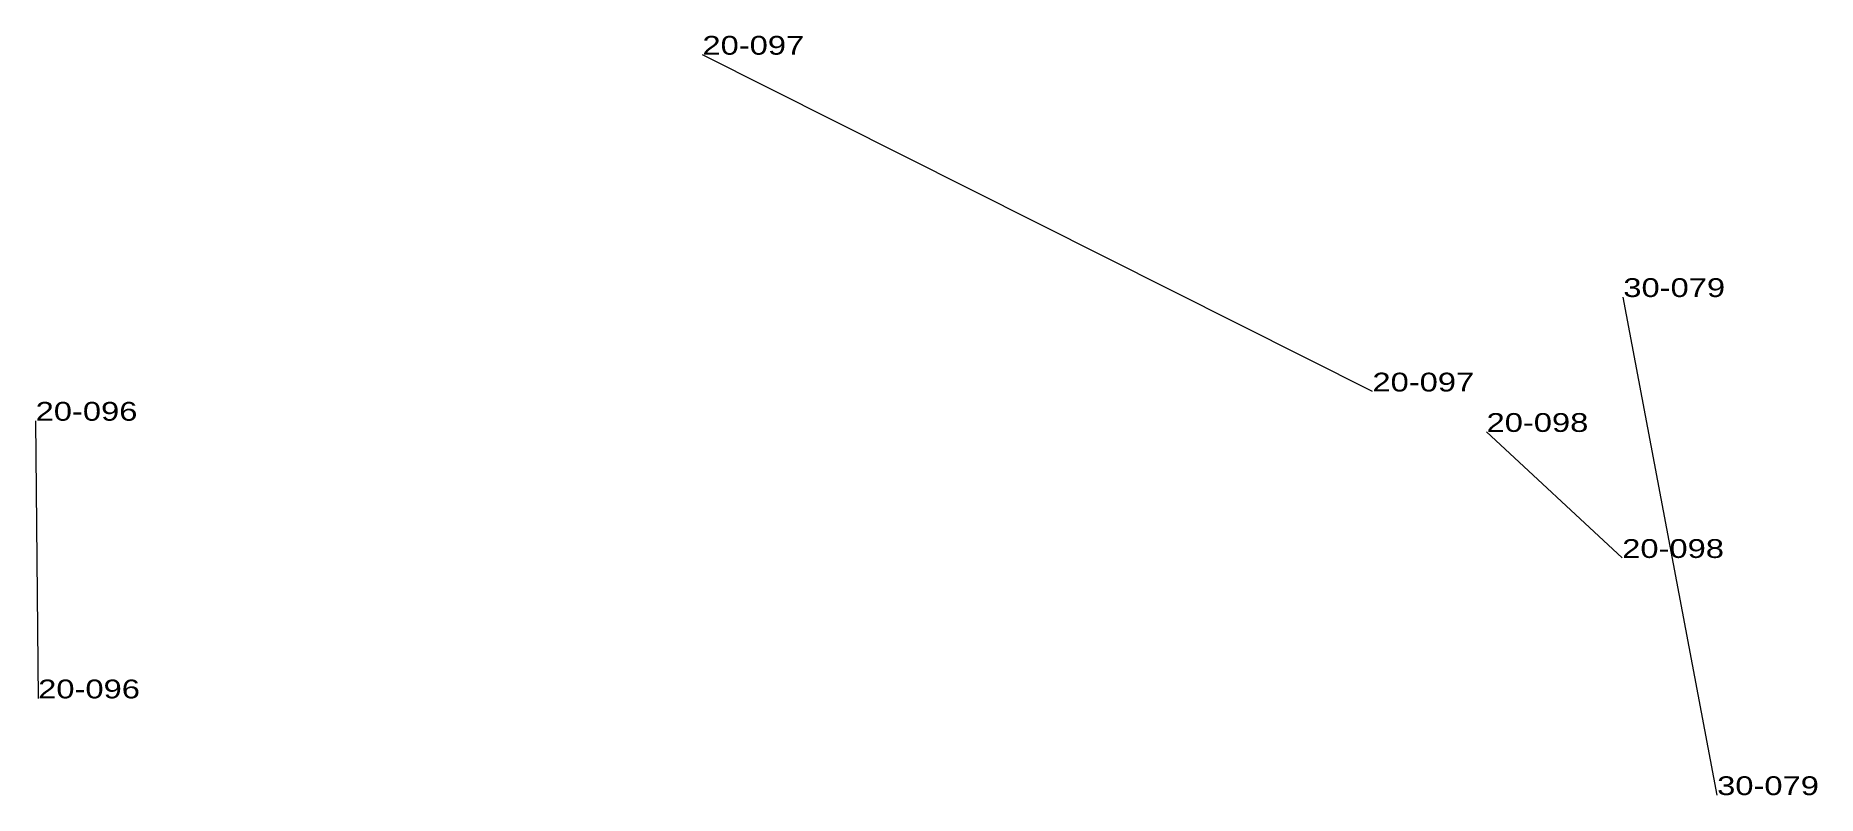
# Model space of a CAD drawing. Header units: metres. Extents: x 571156 to 607184, y 703608 to 727431.
# Drawn here: x 588115.7 to 588305.2, y 714139.9 to 714220.7 of the extents above; entities that cross this region are included whole.
import ezdxf

# ---------------------------------------------------------------- set-up
doc = ezdxf.new("R2010")
doc.units = ezdxf.units.M
doc.header["$LTSCALE"] = 0.8
doc.layers.add('60', color=7, linetype='Continuous', lineweight=13)
doc.layers.add('61', color=7, linetype='Continuous')

msp = doc.modelspace()

# ---------------------------------------------------------------- texts
at = {"layer": '60', "width": 1.3}
for s, p in [('20-097', (588186.61, 714218.68)), ('20-097', (588186.61, 714218.68)), ('20-097', (588186.61, 714218.68)), ('30-079', (588284.57, 714192.9)), ('30-079', (588284.57, 714192.9)), ('20-098', (588284.45, 714165.14)), ('20-098', (588284.45, 714165.14)), ('20-098', (588284.45, 714165.14)), ('20-096', (588115.95, 714150.2)), ('20-096', (588115.95, 714150.2)), ('20-096', (588115.95, 714150.2))]:
    msp.add_text(s, height=2, dxfattribs=at).set_placement(p)
at = {"layer": '61', "width": 1.3}
for s, p in [('20-097', (588257.88, 714182.85)), ('20-097', (588257.88, 714182.85)), ('20-097', (588257.88, 714182.85)), ('20-096', (588115.68, 714179.74)), ('20-096', (588115.68, 714179.74)), ('20-096', (588115.68, 714179.74)), ('20-098', (588270.02, 714178.55)), ('20-098', (588270.02, 714178.55)), ('20-098', (588270.02, 714178.55)), ('30-079', (588294.55, 714139.91)), ('30-079', (588294.55, 714139.91))]:
    msp.add_text(s, height=2, dxfattribs=at).set_placement(p)

# ---------------------------------------------------------------- linework, layer by layer
at = {"layer": '60'}
for p, q in [((588257.88, 714182.85), (588186.61, 714218.68)), ((588257.88, 714182.85), (588186.61, 714218.68)), ((588257.88, 714182.85), (588186.61, 714218.68)), ((588294.55, 714139.91), (588284.57, 714192.9)), ((588294.55, 714139.91), (588284.57, 714192.9)), ((588115.68, 714179.74), (588115.95, 714150.2)), ((588115.68, 714179.74), (588115.95, 714150.2)), ((588115.68, 714179.74), (588115.95, 714150.2)), ((588270.02, 714178.55), (588284.45, 714165.14)), ((588270.02, 714178.55), (588284.45, 714165.14)), ((588270.02, 714178.55), (588284.45, 714165.14))]:
    msp.add_line(p, q, dxfattribs=at)

msp.set_redraw_order([(e.dxf.handle, doc.entitydb.next_handle()) for e in msp.query("TEXT MTEXT ATTDEF DIMENSION ARC_DIMENSION")])  # texts and dimensions are drawn at this point

doc.saveas('drawing.dxf')
